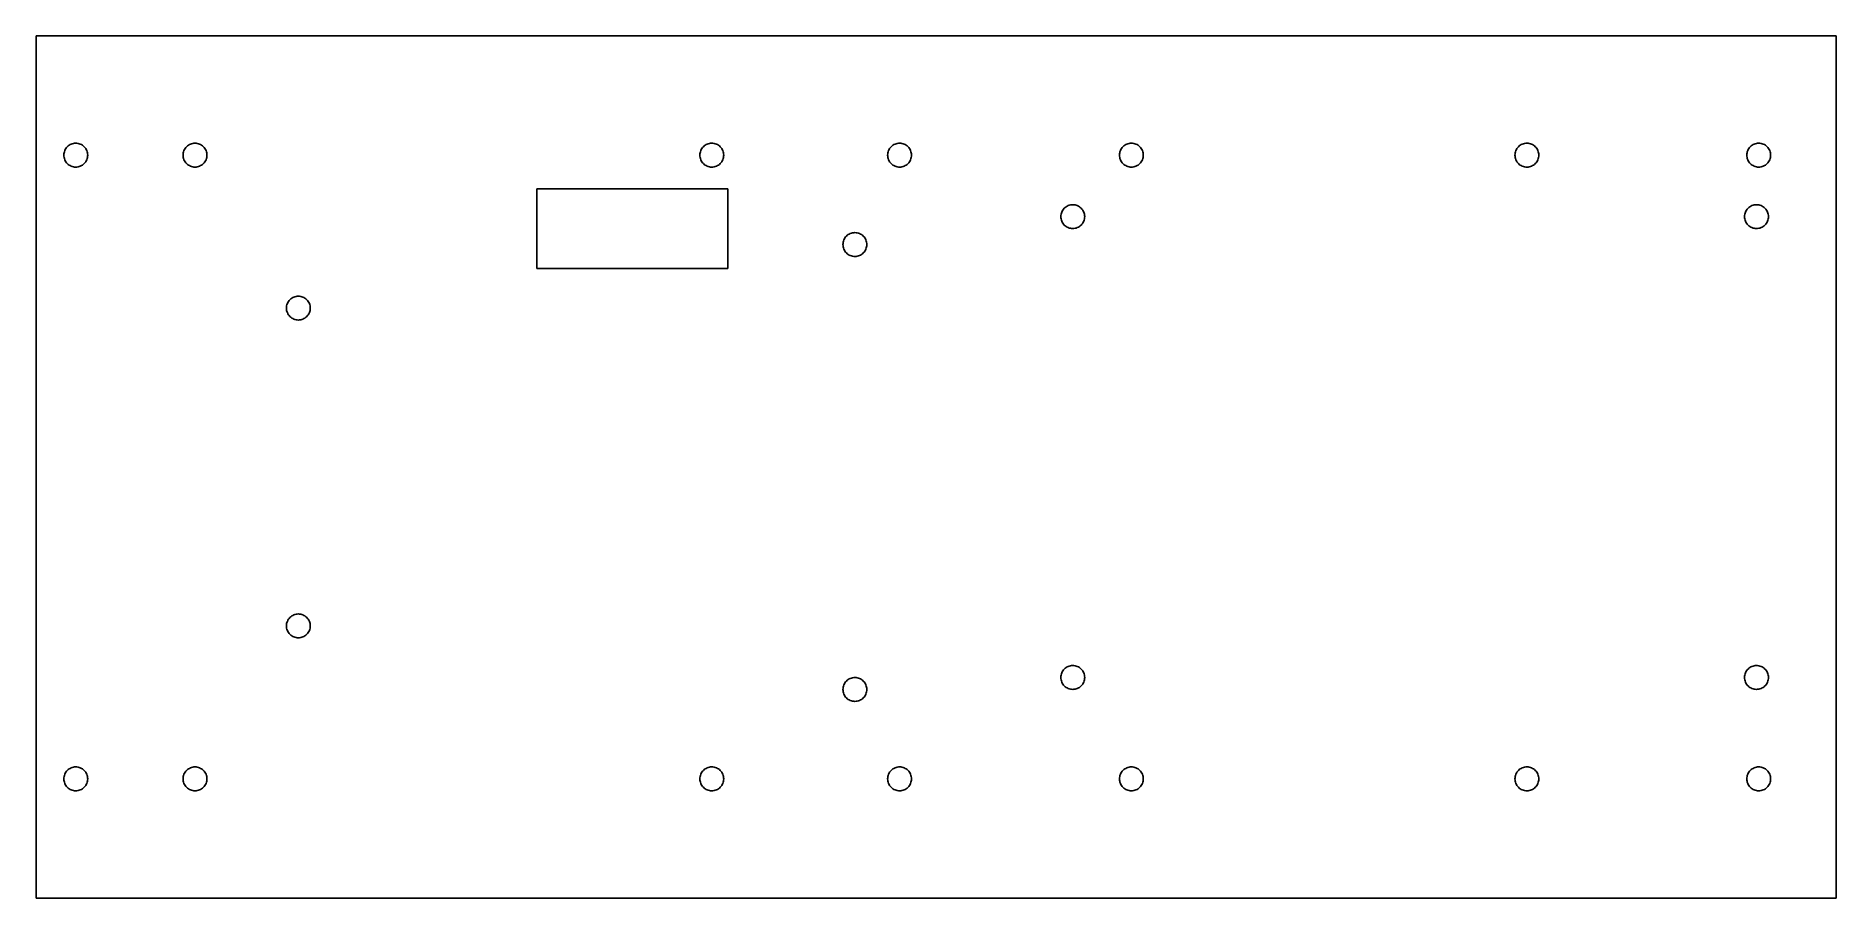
# Model space of a CAD drawing. Header units: metres. Extents: x -75 to 151, y -54 to 54.
import ezdxf

# ---------------------------------------------------------------- set-up
doc = ezdxf.new("R2010")
doc.units = ezdxf.units.M

msp = doc.modelspace()

# ---------------------------------------------------------------- linework, layer by layer
for p, q in [((151.406, 54.25), (-75, 54.25)), ((-75, 54.25), (-75, -54.25)), ((151.406, -54.25), (151.406, 54.25)), ((-71.5, 39.25), (-71.4928, 39.397)), ((-71.4928, 39.103), (-71.5, 39.25)), ((-71.4928, 39.397), (-71.4712, 39.5426)), ((-71.4712, 38.9574), (-71.4928, 39.103)), ((-71.4712, 39.5426), (-71.4354, 39.6854)), ((-71.4354, 38.8146), (-71.4712, 38.9574)), ((-71.4354, 39.6854), (-71.3858, 39.824)), ((-71.3858, 38.676), (-71.4354, 38.8146)), ((-71.3858, 39.824), (-71.3229, 39.9571)), ((-71.3229, 38.5429), (-71.3858, 38.676)), ((-71.3229, 39.9571), (-71.2472, 40.0833)), ((-71.2472, 38.4166), (-71.3229, 38.5429)), ((-71.2472, 40.0833), (-71.1595, 40.2016)), ((-71.1595, 40.2016), (-71.0607, 40.3107)), ((-71.0607, 40.3107), (-70.9516, 40.4095)), ((-70.9516, 40.4095), (-70.8333, 40.4972)), ((-70.8333, 40.4972), (-70.7071, 40.5729)), ((-70.7071, 40.5729), (-70.574, 40.6358)), ((-70.574, 40.6358), (-70.4354, 40.6854)), ((-70.4354, 40.6854), (-70.2926, 40.7212)), ((-70.2926, 40.7212), (-70.147, 40.7428)), ((-70.147, 40.7428), (-70, 40.75)), ((-70, 40.75), (-69.853, 40.7428)), ((-69.853, 40.7428), (-69.7074, 40.7212)), ((-69.7074, 40.7212), (-69.5646, 40.6854)), ((-69.5646, 40.6854), (-69.426, 40.6358)), ((-69.426, 40.6358), (-69.2929, 40.5729)), ((-69.2929, 40.5729), (-69.1666, 40.4972)), ((-69.1666, 40.4972), (-69.0484, 40.4095)), ((-69.0484, 40.4095), (-68.9393, 40.3107)), ((-68.9393, 40.3107), (-68.8405, 40.2016)), ((-68.8405, 40.2016), (-68.7528, 40.0833)), ((-68.7528, 40.0833), (-68.6771, 39.9571)), ((-68.6771, 38.5429), (-68.7528, 38.4166)), ((-68.6771, 39.9571), (-68.6142, 39.824)), ((-68.6142, 38.676), (-68.6771, 38.5429)), ((-68.6142, 39.824), (-68.5646, 39.6854)), ((-68.5646, 38.8146), (-68.6142, 38.676)), ((-68.5646, 39.6854), (-68.5288, 39.5426)), ((-68.5288, 38.9574), (-68.5646, 38.8146)), ((-68.5288, 39.5426), (-68.5072, 39.397)), ((-68.5072, 39.103), (-68.5288, 38.9574)), ((-68.5072, 39.397), (-68.5, 39.25)), ((-68.5, 39.25), (-68.5072, 39.103)), ((-56.5, 39.25), (-56.4928, 39.397)), ((-56.4928, 39.103), (-56.5, 39.25)), ((-56.4928, 39.397), (-56.4712, 39.5426)), ((-56.4712, 38.9574), (-56.4928, 39.103)), ((-56.4712, 39.5426), (-56.4354, 39.6854)), ((-56.4354, 38.8146), (-56.4712, 38.9574)), ((-56.4354, 39.6854), (-56.3858, 39.824)), ((-56.3858, 38.676), (-56.4354, 38.8146)), ((-56.3858, 39.824), (-56.3229, 39.9571)), ((-56.3229, 38.5429), (-56.3858, 38.676)), ((-56.3229, 39.9571), (-56.2472, 40.0833)), ((-56.2472, 38.4166), (-56.3229, 38.5429)), ((-56.2472, 40.0833), (-56.1595, 40.2016)), ((-56.1595, 40.2016), (-56.0607, 40.3107)), ((-56.0607, 40.3107), (-55.9516, 40.4095)), ((-55.9516, 40.4095), (-55.8333, 40.4972)), ((-55.8333, 40.4972), (-55.7071, 40.5729)), ((-55.7071, 40.5729), (-55.574, 40.6358)), ((-55.574, 40.6358), (-55.4354, 40.6854)), ((-55.4354, 40.6854), (-55.2926, 40.7212)), ((-55.2926, 40.7212), (-55.147, 40.7428)), ((-55.147, 40.7428), (-55, 40.75)), ((-55, 40.75), (-54.853, 40.7428)), ((-54.853, 40.7428), (-54.7074, 40.7212)), ((-54.7074, 40.7212), (-54.5646, 40.6854)), ((-54.5646, 40.6854), (-54.426, 40.6358)), ((-54.426, 40.6358), (-54.2929, 40.5729)), ((-54.2929, 40.5729), (-54.1666, 40.4972)), ((-54.1666, 40.4972), (-54.0484, 40.4095)), ((-54.0484, 40.4095), (-53.9393, 40.3107)), ((-53.9393, 40.3107), (-53.8405, 40.2016)), ((-53.8405, 40.2016), (-53.7528, 40.0833)), ((-53.7528, 40.0833), (-53.6771, 39.9571)), ((-53.6771, 38.5429), (-53.7528, 38.4166)), ((-53.6771, 39.9571), (-53.6142, 39.824)), ((-53.6142, 38.676), (-53.6771, 38.5429)), ((-53.6142, 39.824), (-53.5646, 39.6854)), ((-53.5646, 38.8146), (-53.6142, 38.676)), ((-53.5646, 39.6854), (-53.5288, 39.5426)), ((-53.5288, 38.9574), (-53.5646, 38.8146)), ((-53.5288, 39.5426), (-53.5072, 39.397)), ((-53.5072, 39.103), (-53.5288, 38.9574)), ((-53.5072, 39.397), (-53.5, 39.25)), ((-53.5, 39.25), (-53.5072, 39.103)), ((8.5, 39.25), (8.5072, 39.397)), ((8.5072, 39.103), (8.5, 39.25)), ((8.5072, 39.397), (8.5288, 39.5426)), ((8.5288, 38.9574), (8.5072, 39.103)), ((8.5288, 39.5426), (8.5646, 39.6854)), ((8.5646, 38.8146), (8.5288, 38.9574)), ((8.5646, 39.6854), (8.6142, 39.824)), ((8.6142, 38.676), (8.5646, 38.8146)), ((8.6142, 39.824), (8.6771, 39.9571)), ((8.6771, 38.5429), (8.6142, 38.676)), ((8.6771, 39.9571), (8.7528, 40.0833)), ((8.7528, 38.4166), (8.6771, 38.5429)), ((8.7528, 40.0833), (8.8405, 40.2016)), ((8.8405, 40.2016), (8.9393, 40.3107)), ((8.9393, 40.3107), (9.0484, 40.4095)), ((9.0484, 40.4095), (9.1666, 40.4972)), ((9.1666, 40.4972), (9.2929, 40.5729)), ((9.2929, 40.5729), (9.426, 40.6358)), ((9.426, 40.6358), (9.5646, 40.6854)), ((9.5646, 40.6854), (9.7073, 40.7212)), ((9.7073, 40.7212), (9.853, 40.7428)), ((9.853, 40.7428), (10, 40.75)), ((10, 40.75), (10.147, 40.7428)), ((10.147, 40.7428), (10.2926, 40.7212)), ((10.2926, 40.7212), (10.4354, 40.6854)), ((10.4354, 40.6854), (10.574, 40.6358)), ((10.574, 40.6358), (10.7071, 40.5729)), ((10.7071, 40.5729), (10.8333, 40.4972)), ((10.8333, 40.4972), (10.9516, 40.4095)), ((10.9516, 40.4095), (11.0607, 40.3107)), ((11.0607, 40.3107), (11.1595, 40.2016)), ((11.1595, 40.2016), (11.2472, 40.0833)), ((11.2472, 40.0833), (11.3229, 39.9571)), ((11.3229, 38.5429), (11.2472, 38.4166)), ((11.3229, 39.9571), (11.3858, 39.824)), ((11.3858, 38.676), (11.3229, 38.5429)), ((11.3858, 39.824), (11.4354, 39.6854)), ((11.4354, 38.8146), (11.3858, 38.676)), ((11.4354, 39.6854), (11.4712, 39.5426)), ((11.4712, 38.9574), (11.4354, 38.8146)), ((11.4712, 39.5426), (11.4928, 39.397)), ((11.4928, 39.103), (11.4712, 38.9574)), ((11.4928, 39.397), (11.5, 39.25)), ((11.5, 39.25), (11.4928, 39.103)), ((32.1211, 39.25), (32.1283, 39.397)), ((32.1283, 39.103), (32.1211, 39.25)), ((32.1283, 39.397), (32.1499, 39.5426)), ((32.1499, 38.9574), (32.1283, 39.103)), ((32.1499, 39.5426), (32.1857, 39.6854)), ((32.1857, 38.8146), (32.1499, 38.9574)), ((32.1857, 39.6854), (32.2353, 39.824)), ((32.2353, 38.676), (32.1857, 38.8146)), ((32.2353, 39.824), (32.2982, 39.9571)), ((32.2982, 38.5429), (32.2353, 38.676)), ((32.2982, 39.9571), (32.3739, 40.0833)), ((32.3739, 38.4166), (32.2982, 38.5429)), ((32.3739, 40.0833), (32.4616, 40.2016)), ((32.4616, 40.2016), (32.5605, 40.3107)), ((32.5605, 40.3107), (32.6695, 40.4095)), ((32.6695, 40.4095), (32.7878, 40.4972)), ((32.7878, 40.4972), (32.914, 40.5729)), ((32.914, 40.5729), (33.0471, 40.6358)), ((33.0471, 40.6358), (33.1857, 40.6854)), ((33.1857, 40.6854), (33.3285, 40.7212)), ((33.3285, 40.7212), (33.4741, 40.7428)), ((33.4741, 40.7428), (33.6211, 40.75)), ((33.6211, 40.75), (33.7681, 40.7428)), ((33.7681, 40.7428), (33.9138, 40.7212)), ((33.9138, 40.7212), (34.0565, 40.6854)), ((34.0565, 40.6854), (34.1951, 40.6358)), ((34.1951, 40.6358), (34.3282, 40.5729)), ((34.3282, 40.5729), (34.4545, 40.4972)), ((34.4545, 40.4972), (34.5727, 40.4095)), ((34.5727, 40.4095), (34.6818, 40.3107)), ((34.6818, 40.3107), (34.7806, 40.2016)), ((34.7806, 40.2016), (34.8683, 40.0833)), ((34.8683, 40.0833), (34.944, 39.9571)), ((34.944, 38.5429), (34.8683, 38.4166)), ((34.944, 39.9571), (35.0069, 39.824)), ((35.0069, 38.676), (34.944, 38.5429)), ((35.0069, 39.824), (35.0565, 39.6854)), ((35.0565, 38.8146), (35.0069, 38.676)), ((35.0565, 39.6854), (35.0923, 39.5426)), ((35.0923, 38.9574), (35.0565, 38.8146)), ((35.0923, 39.5426), (35.1139, 39.397)), ((35.1139, 39.103), (35.0923, 38.9574)), ((35.1139, 39.397), (35.1211, 39.25)), ((35.1211, 39.25), (35.1139, 39.103)), ((61.2811, 39.25), (61.2883, 39.397)), ((61.2883, 39.103), (61.2811, 39.25)), ((61.2883, 39.397), (61.3099, 39.5426)), ((61.3099, 38.9574), (61.2883, 39.103)), ((61.3099, 39.5426), (61.3457, 39.6854)), ((61.3457, 38.8146), (61.3099, 38.9574)), ((61.3457, 39.6854), (61.3953, 39.824)), ((61.3953, 38.676), (61.3457, 38.8146)), ((61.3953, 39.824), (61.4582, 39.9571)), ((61.4582, 38.5429), (61.3953, 38.676)), ((61.4582, 39.9571), (61.5339, 40.0833)), ((61.5339, 38.4166), (61.4582, 38.5429)), ((61.5339, 40.0833), (61.6216, 40.2016)), ((61.6216, 40.2016), (61.7205, 40.3107)), ((61.7205, 40.3107), (61.8295, 40.4095)), ((61.8295, 40.4095), (61.9478, 40.4972)), ((61.9478, 40.4972), (62.074, 40.5729)), ((62.074, 40.5729), (62.2071, 40.6358)), ((62.2071, 40.6358), (62.3457, 40.6854)), ((62.3457, 40.6854), (62.4885, 40.7212)), ((62.4885, 40.7212), (62.6341, 40.7428)), ((62.6341, 40.7428), (62.7811, 40.75)), ((62.7811, 40.75), (62.9281, 40.7428)), ((62.9281, 40.7428), (63.0737, 40.7212)), ((63.0737, 40.7212), (63.2165, 40.6854)), ((63.2165, 40.6854), (63.3551, 40.6358)), ((63.3551, 40.6358), (63.4882, 40.5729)), ((63.4882, 40.5729), (63.6145, 40.4972)), ((63.6145, 40.4972), (63.7327, 40.4095)), ((63.7327, 40.4095), (63.8418, 40.3107)), ((63.8418, 40.3107), (63.9406, 40.2016)), ((63.9406, 40.2016), (64.0283, 40.0833)), ((64.0283, 40.0833), (64.104, 39.9571)), ((64.104, 38.5429), (64.0283, 38.4166)), ((64.104, 39.9571), (64.1669, 39.824)), ((64.1669, 38.676), (64.104, 38.5429)), ((64.1669, 39.824), (64.2165, 39.6854)), ((64.2165, 38.8146), (64.1669, 38.676)), ((64.2165, 39.6854), (64.2523, 39.5426)), ((64.2523, 38.9574), (64.2165, 38.8146)), ((64.2523, 39.5426), (64.2739, 39.397)), ((64.2739, 39.103), (64.2523, 38.9574)), ((64.2739, 39.397), (64.2811, 39.25)), ((64.2811, 39.25), (64.2739, 39.103)), ((111.026, 39.25), (111.033, 39.397)), ((111.033, 39.103), (111.026, 39.25)), ((111.033, 39.397), (111.054, 39.5426)), ((111.054, 38.9574), (111.033, 39.103)), ((111.054, 39.5426), (111.09, 39.6854)), ((111.09, 38.8146), (111.054, 38.9574)), ((111.09, 39.6854), (111.14, 39.824)), ((111.14, 38.676), (111.09, 38.8146)), ((111.14, 39.824), (111.203, 39.9571)), ((111.203, 38.5429), (111.14, 38.676)), ((111.203, 39.9571), (111.278, 40.0833)), ((111.278, 38.4166), (111.203, 38.5429)), ((111.278, 40.0833), (111.366, 40.2016)), ((111.366, 40.2016), (111.465, 40.3107)), ((111.465, 40.3107), (111.574, 40.4095)), ((111.574, 40.4095), (111.692, 40.4972)), ((111.692, 40.4972), (111.818, 40.5729)), ((111.818, 40.5729), (111.952, 40.6358)), ((111.952, 40.6358), (112.09, 40.6854)), ((112.09, 40.6854), (112.233, 40.7212)), ((112.233, 40.7212), (112.379, 40.7428)), ((112.379, 40.7428), (112.526, 40.75)), ((112.526, 40.75), (112.673, 40.7428)), ((112.673, 40.7428), (112.818, 40.7212)), ((112.818, 40.7212), (112.961, 40.6854)), ((112.961, 40.6854), (113.1, 40.6358)), ((113.1, 40.6358), (113.233, 40.5729)), ((113.233, 40.5729), (113.359, 40.4972)), ((113.359, 40.4972), (113.477, 40.4095)), ((113.477, 40.4095), (113.586, 40.3107)), ((113.586, 40.3107), (113.685, 40.2016)), ((113.685, 40.2016), (113.773, 40.0833)), ((113.773, 40.0833), (113.848, 39.9571)), ((113.848, 38.5429), (113.773, 38.4166)), ((113.848, 39.9571), (113.911, 39.824)), ((113.911, 38.676), (113.848, 38.5429)), ((113.911, 39.824), (113.961, 39.6854)), ((113.961, 38.8146), (113.911, 38.676)), ((113.961, 39.6854), (113.997, 39.5426)), ((113.997, 38.9574), (113.961, 38.8146)), ((113.997, 39.5426), (114.018, 39.397)), ((114.018, 39.103), (113.997, 38.9574)), ((114.018, 39.397), (114.026, 39.25)), ((114.026, 39.25), (114.018, 39.103)), ((140.186, 39.25), (140.193, 39.397)), ((140.193, 39.103), (140.186, 39.25)), ((140.193, 39.397), (140.214, 39.5426)), ((140.214, 38.9574), (140.193, 39.103)), ((140.214, 39.5426), (140.25, 39.6854)), ((140.25, 38.8146), (140.214, 38.9574)), ((140.25, 39.6854), (140.3, 39.824)), ((140.3, 38.676), (140.25, 38.8146)), ((140.3, 39.824), (140.363, 39.9571)), ((140.363, 38.5429), (140.3, 38.676)), ((140.363, 39.9571), (140.438, 40.0833)), ((140.438, 38.4166), (140.363, 38.5429)), ((140.438, 40.0833), (140.526, 40.2016)), ((140.526, 40.2016), (140.625, 40.3107)), ((140.625, 40.3107), (140.734, 40.4095)), ((140.734, 40.4095), (140.852, 40.4972)), ((140.852, 40.4972), (140.978, 40.5729)), ((140.978, 40.5729), (141.112, 40.6358)), ((141.112, 40.6358), (141.25, 40.6854)), ((141.25, 40.6854), (141.393, 40.7212)), ((141.393, 40.7212), (141.539, 40.7428)), ((141.539, 40.7428), (141.686, 40.75)), ((141.686, 40.75), (141.833, 40.7428)), ((141.833, 40.7428), (141.978, 40.7212)), ((141.978, 40.7212), (142.121, 40.6854)), ((142.121, 40.6854), (142.26, 40.6358)), ((142.26, 40.6358), (142.393, 40.5729)), ((142.393, 40.5729), (142.519, 40.4972)), ((142.519, 40.4972), (142.637, 40.4095)), ((142.637, 40.4095), (142.746, 40.3107)), ((142.746, 40.3107), (142.845, 40.2016)), ((142.845, 40.2016), (142.933, 40.0833)), ((142.933, 40.0833), (143.008, 39.9571)), ((143.008, 38.5429), (142.933, 38.4166)), ((143.008, 39.9571), (143.071, 39.824)), ((143.071, 38.676), (143.008, 38.5429)), ((143.071, 39.824), (143.121, 39.6854)), ((143.121, 38.8146), (143.071, 38.676)), ((143.121, 39.6854), (143.157, 39.5426)), ((143.157, 38.9574), (143.121, 38.8146)), ((143.157, 39.5426), (143.178, 39.397)), ((143.178, 39.103), (143.157, 38.9574)), ((143.178, 39.397), (143.186, 39.25)), ((143.186, 39.25), (143.178, 39.103)), ((-71.1595, 38.2984), (-71.2472, 38.4166)), ((-71.0607, 38.1893), (-71.1595, 38.2984)), ((-70.9516, 38.0905), (-71.0607, 38.1893)), ((-70.8333, 38.0028), (-70.9516, 38.0905)), ((-70.7071, 37.9271), (-70.8333, 38.0028)), ((-70.574, 37.8642), (-70.7071, 37.9271)), ((-70.4354, 37.8146), (-70.574, 37.8642)), ((-70.2926, 37.7788), (-70.4354, 37.8146)), ((-70.147, 37.7572), (-70.2926, 37.7788)), ((-70, 37.75), (-70.147, 37.7572)), ((-69.853, 37.7572), (-70, 37.75)), ((-69.7074, 37.7788), (-69.853, 37.7572)), ((-69.5646, 37.8146), (-69.7074, 37.7788)), ((-69.426, 37.8642), (-69.5646, 37.8146)), ((-69.2929, 37.9271), (-69.426, 37.8642)), ((-69.1666, 38.0028), (-69.2929, 37.9271)), ((-69.0484, 38.0905), (-69.1666, 38.0028)), ((-68.9393, 38.1893), (-69.0484, 38.0905)), ((-68.8405, 38.2984), (-68.9393, 38.1893)), ((-68.7528, 38.4166), (-68.8405, 38.2984)), ((-56.1595, 38.2984), (-56.2472, 38.4166)), ((-56.0607, 38.1893), (-56.1595, 38.2984)), ((-55.9516, 38.0905), (-56.0607, 38.1893)), ((-55.8333, 38.0028), (-55.9516, 38.0905)), ((-55.7071, 37.9271), (-55.8333, 38.0028)), ((-55.574, 37.8642), (-55.7071, 37.9271)), ((-55.4354, 37.8146), (-55.574, 37.8642)), ((-55.2926, 37.7788), (-55.4354, 37.8146)), ((-55.147, 37.7572), (-55.2926, 37.7788)), ((-55, 37.75), (-55.147, 37.7572)), ((-54.853, 37.7572), (-55, 37.75)), ((-54.7074, 37.7788), (-54.853, 37.7572)), ((-54.5646, 37.8146), (-54.7074, 37.7788)), ((-54.426, 37.8642), (-54.5646, 37.8146)), ((-54.2929, 37.9271), (-54.426, 37.8642)), ((-54.1666, 38.0028), (-54.2929, 37.9271)), ((-54.0484, 38.0905), (-54.1666, 38.0028)), ((-53.9393, 38.1893), (-54.0484, 38.0905)), ((-53.8405, 38.2984), (-53.9393, 38.1893)), ((-53.7528, 38.4166), (-53.8405, 38.2984)), ((8.8405, 38.2984), (8.7528, 38.4166)), ((8.9393, 38.1893), (8.8405, 38.2984)), ((9.0484, 38.0905), (8.9393, 38.1893)), ((9.1666, 38.0028), (9.0484, 38.0905)), ((9.2929, 37.9271), (9.1666, 38.0028)), ((9.426, 37.8642), (9.2929, 37.9271)), ((9.5646, 37.8146), (9.426, 37.8642)), ((9.7073, 37.7788), (9.5646, 37.8146)), ((9.853, 37.7572), (9.7073, 37.7788)), ((10, 37.75), (9.853, 37.7572)), ((10.147, 37.7572), (10, 37.75)), ((10.2926, 37.7788), (10.147, 37.7572)), ((10.4354, 37.8146), (10.2926, 37.7788)), ((10.574, 37.8642), (10.4354, 37.8146)), ((10.7071, 37.9271), (10.574, 37.8642)), ((10.8333, 38.0028), (10.7071, 37.9271)), ((10.9516, 38.0905), (10.8333, 38.0028)), ((11.0607, 38.1893), (10.9516, 38.0905)), ((11.1595, 38.2984), (11.0607, 38.1893)), ((11.2472, 38.4166), (11.1595, 38.2984)), ((32.4616, 38.2984), (32.3739, 38.4166)), ((32.5605, 38.1893), (32.4616, 38.2984)), ((32.6695, 38.0905), (32.5605, 38.1893)), ((32.7878, 38.0028), (32.6695, 38.0905)), ((32.914, 37.9271), (32.7878, 38.0028)), ((33.0471, 37.8642), (32.914, 37.9271)), ((33.1857, 37.8146), (33.0471, 37.8642)), ((33.3285, 37.7788), (33.1857, 37.8146)), ((33.4741, 37.7572), (33.3285, 37.7788)), ((33.6211, 37.75), (33.4741, 37.7572)), ((33.7681, 37.7572), (33.6211, 37.75)), ((33.9138, 37.7788), (33.7681, 37.7572)), ((34.0565, 37.8146), (33.9138, 37.7788)), ((34.1951, 37.8642), (34.0565, 37.8146)), ((34.3282, 37.9271), (34.1951, 37.8642)), ((34.4545, 38.0028), (34.3282, 37.9271)), ((34.5727, 38.0905), (34.4545, 38.0028)), ((34.6818, 38.1893), (34.5727, 38.0905)), ((34.7806, 38.2984), (34.6818, 38.1893)), ((34.8683, 38.4166), (34.7806, 38.2984)), ((61.6216, 38.2984), (61.5339, 38.4166)), ((61.7205, 38.1893), (61.6216, 38.2984)), ((61.8295, 38.0905), (61.7205, 38.1893)), ((61.9478, 38.0028), (61.8295, 38.0905)), ((62.074, 37.9271), (61.9478, 38.0028)), ((62.2071, 37.8642), (62.074, 37.9271)), ((62.3457, 37.8146), (62.2071, 37.8642)), ((62.4885, 37.7788), (62.3457, 37.8146)), ((62.6341, 37.7572), (62.4885, 37.7788)), ((62.7811, 37.75), (62.6341, 37.7572)), ((62.9281, 37.7572), (62.7811, 37.75)), ((63.0737, 37.7788), (62.9281, 37.7572)), ((63.2165, 37.8146), (63.0737, 37.7788)), ((63.3551, 37.8642), (63.2165, 37.8146)), ((63.4882, 37.9271), (63.3551, 37.8642)), ((63.6145, 38.0028), (63.4882, 37.9271)), ((63.7327, 38.0905), (63.6145, 38.0028)), ((63.8418, 38.1893), (63.7327, 38.0905)), ((63.9406, 38.2984), (63.8418, 38.1893)), ((64.0283, 38.4166), (63.9406, 38.2984)), ((111.366, 38.2984), (111.278, 38.4166)), ((111.465, 38.1893), (111.366, 38.2984)), ((111.574, 38.0905), (111.465, 38.1893)), ((111.692, 38.0028), (111.574, 38.0905)), ((111.818, 37.9271), (111.692, 38.0028)), ((111.952, 37.8642), (111.818, 37.9271)), ((112.09, 37.8146), (111.952, 37.8642)), ((112.233, 37.7788), (112.09, 37.8146)), ((112.379, 37.7572), (112.233, 37.7788)), ((112.526, 37.75), (112.379, 37.7572)), ((112.673, 37.7572), (112.526, 37.75)), ((112.818, 37.7788), (112.673, 37.7572)), ((112.961, 37.8146), (112.818, 37.7788)), ((113.1, 37.8642), (112.961, 37.8146)), ((113.233, 37.9271), (113.1, 37.8642)), ((113.359, 38.0028), (113.233, 37.9271)), ((113.477, 38.0905), (113.359, 38.0028)), ((113.586, 38.1893), (113.477, 38.0905)), ((113.685, 38.2984), (113.586, 38.1893)), ((113.773, 38.4166), (113.685, 38.2984)), ((140.526, 38.2984), (140.438, 38.4166)), ((140.625, 38.1893), (140.526, 38.2984)), ((140.734, 38.0905), (140.625, 38.1893)), ((140.852, 38.0028), (140.734, 38.0905)), ((140.978, 37.9271), (140.852, 38.0028)), ((141.112, 37.8642), (140.978, 37.9271)), ((141.25, 37.8146), (141.112, 37.8642)), ((141.393, 37.7788), (141.25, 37.8146)), ((141.539, 37.7572), (141.393, 37.7788)), ((141.686, 37.75), (141.539, 37.7572)), ((141.833, 37.7572), (141.686, 37.75)), ((141.978, 37.7788), (141.833, 37.7572)), ((142.121, 37.8146), (141.978, 37.7788)), ((142.26, 37.8642), (142.121, 37.8146)), ((142.393, 37.9271), (142.26, 37.8642)), ((142.519, 38.0028), (142.393, 37.9271)), ((142.637, 38.0905), (142.519, 38.0028)), ((142.746, 38.1893), (142.637, 38.0905)), ((142.845, 38.2984), (142.746, 38.1893)), ((142.933, 38.4166), (142.845, 38.2984)), ((-12, 25), (-12, 35)), ((-12, 35), (12, 35)), ((12, 35), (12, 25)), ((53.9128, 31.658), (53.9344, 31.8036)), ((53.9344, 31.8036), (53.9701, 31.9464)), ((53.9701, 31.9464), (54.0197, 32.085)), ((54.0197, 32.085), (54.0827, 32.2181)), ((54.0827, 32.2181), (54.1584, 32.3443)), ((54.1584, 32.3443), (54.246, 32.4626)), ((54.246, 32.4626), (54.3449, 32.5716)), ((54.3449, 32.5716), (54.454, 32.6705)), ((54.454, 32.6705), (54.5722, 32.7582)), ((54.5722, 32.7582), (54.6985, 32.8339)), ((54.6985, 32.8339), (54.8315, 32.8968)), ((54.8315, 32.8968), (54.9701, 32.9464)), ((54.9701, 32.9464), (55.1129, 32.9822)), ((55.1129, 32.9822), (55.2585, 33.0038)), ((55.2585, 33.0038), (55.4055, 33.011)), ((55.4055, 33.011), (55.5526, 33.0038)), ((55.5526, 33.0038), (55.6982, 32.9822)), ((55.6982, 32.9822), (55.841, 32.9464)), ((55.841, 32.9464), (55.9796, 32.8968)), ((55.9796, 32.8968), (56.1127, 32.8339)), ((56.1127, 32.8339), (56.2389, 32.7582)), ((56.2389, 32.7582), (56.3571, 32.6705)), ((56.3571, 32.6705), (56.4662, 32.5716)), ((56.4662, 32.5716), (56.5651, 32.4626)), ((56.5651, 32.4626), (56.6528, 32.3443)), ((56.6528, 32.3443), (56.7284, 32.2181)), ((56.7284, 32.2181), (56.7914, 32.085)), ((56.7914, 32.085), (56.841, 31.9464)), ((56.841, 31.9464), (56.8767, 31.8036)), ((56.8767, 31.8036), (56.8983, 31.658)), ((139.913, 31.658), (139.934, 31.8036)), ((139.934, 31.8036), (139.97, 31.9464)), ((139.97, 31.9464), (140.02, 32.085)), ((140.02, 32.085), (140.083, 32.2181)), ((140.083, 32.2181), (140.158, 32.3443)), ((140.158, 32.3443), (140.246, 32.4626)), ((140.246, 32.4626), (140.345, 32.5716)), ((140.345, 32.5716), (140.454, 32.6705)), ((140.454, 32.6705), (140.572, 32.7582)), ((140.572, 32.7582), (140.698, 32.8339)), ((140.698, 32.8339), (140.832, 32.8968)), ((140.832, 32.8968), (140.97, 32.9464)), ((140.97, 32.9464), (141.113, 32.9822)), ((141.113, 32.9822), (141.259, 33.0038)), ((141.259, 33.0038), (141.406, 33.011)), ((141.406, 33.011), (141.553, 33.0038)), ((141.553, 33.0038), (141.698, 32.9822)), ((141.698, 32.9822), (141.841, 32.9464)), ((141.841, 32.9464), (141.98, 32.8968)), ((141.98, 32.8968), (142.113, 32.8339)), ((142.113, 32.8339), (142.239, 32.7582)), ((142.239, 32.7582), (142.357, 32.6705)), ((142.357, 32.6705), (142.466, 32.5716)), ((142.466, 32.5716), (142.565, 32.4626)), ((142.565, 32.4626), (142.653, 32.3443)), ((142.653, 32.3443), (142.728, 32.2181)), ((142.728, 32.2181), (142.791, 32.085)), ((142.791, 32.085), (142.841, 31.9464)), ((142.841, 31.9464), (142.877, 31.8036)), ((142.877, 31.8036), (142.898, 31.658)), ((27.426, 29.3858), (27.5646, 29.4354)), ((27.5646, 29.4354), (27.7074, 29.4712)), ((27.7074, 29.4712), (27.853, 29.4928)), ((27.853, 29.4928), (28, 29.5)), ((28, 29.5), (28.147, 29.4928)), ((28.147, 29.4928), (28.2926, 29.4712)), ((28.2926, 29.4712), (28.4354, 29.4354)), ((28.4354, 29.4354), (28.574, 29.3858)), ((53.9055, 31.511), (53.9128, 31.658)), ((53.9128, 31.364), (53.9055, 31.511)), ((53.9344, 31.2183), (53.9128, 31.364)), ((53.9701, 31.0755), (53.9344, 31.2183)), ((54.0197, 30.937), (53.9701, 31.0755)), ((54.0827, 30.8039), (54.0197, 30.937)), ((54.1584, 30.6776), (54.0827, 30.8039)), ((54.246, 30.5594), (54.1584, 30.6776)), ((54.3449, 30.4503), (54.246, 30.5594)), ((54.454, 30.3515), (54.3449, 30.4503)), ((54.5722, 30.2638), (54.454, 30.3515)), ((54.6985, 30.1881), (54.5722, 30.2638)), ((54.8315, 30.1252), (54.6985, 30.1881)), ((54.9701, 30.0756), (54.8315, 30.1252)), ((55.1129, 30.0398), (54.9701, 30.0756)), ((55.2585, 30.0182), (55.1129, 30.0398)), ((55.4055, 30.011), (55.2585, 30.0182)), ((55.5526, 30.0182), (55.4055, 30.011)), ((55.6982, 30.0398), (55.5526, 30.0182)), ((55.841, 30.0756), (55.6982, 30.0398)), ((55.9796, 30.1252), (55.841, 30.0756)), ((56.1127, 30.1881), (55.9796, 30.1252)), ((56.2389, 30.2638), (56.1127, 30.1881)), ((56.3571, 30.3515), (56.2389, 30.2638)), ((56.4662, 30.4503), (56.3571, 30.3515)), ((56.5651, 30.5594), (56.4662, 30.4503)), ((56.6528, 30.6776), (56.5651, 30.5594)), ((56.7284, 30.8039), (56.6528, 30.6776)), ((56.7914, 30.937), (56.7284, 30.8039)), ((56.841, 31.0755), (56.7914, 30.937)), ((56.8767, 31.2183), (56.841, 31.0755)), ((56.8983, 31.364), (56.8767, 31.2183)), ((56.8983, 31.658), (56.9055, 31.511)), ((56.9055, 31.511), (56.8983, 31.364)), ((139.906, 31.511), (139.913, 31.658)), ((139.913, 31.364), (139.906, 31.511)), ((139.934, 31.2183), (139.913, 31.364)), ((139.97, 31.0755), (139.934, 31.2183)), ((140.02, 30.937), (139.97, 31.0755)), ((140.083, 30.8039), (140.02, 30.937)), ((140.158, 30.6776), (140.083, 30.8039)), ((140.246, 30.5594), (140.158, 30.6776)), ((140.345, 30.4503), (140.246, 30.5594)), ((140.454, 30.3515), (140.345, 30.4503)), ((140.572, 30.2638), (140.454, 30.3515)), ((140.698, 30.1881), (140.572, 30.2638)), ((140.832, 30.1252), (140.698, 30.1881)), ((140.97, 30.0756), (140.832, 30.1252)), ((141.113, 30.0398), (140.97, 30.0756)), ((141.259, 30.0182), (141.113, 30.0398)), ((141.406, 30.011), (141.259, 30.0182)), ((141.553, 30.0182), (141.406, 30.011)), ((141.698, 30.0398), (141.553, 30.0182)), ((141.841, 30.0756), (141.698, 30.0398)), ((141.98, 30.1252), (141.841, 30.0756)), ((142.113, 30.1881), (141.98, 30.1252)), ((142.239, 30.2638), (142.113, 30.1881)), ((142.357, 30.3515), (142.239, 30.2638)), ((142.466, 30.4503), (142.357, 30.3515)), ((142.565, 30.5594), (142.466, 30.4503)), ((142.653, 30.6776), (142.565, 30.5594)), ((142.728, 30.8039), (142.653, 30.6776)), ((142.791, 30.937), (142.728, 30.8039)), ((142.841, 31.0755), (142.791, 30.937)), ((142.877, 31.2183), (142.841, 31.0755)), ((142.898, 31.364), (142.877, 31.2183)), ((142.898, 31.658), (142.906, 31.511)), ((142.906, 31.511), (142.898, 31.364)), ((26.5, 28), (26.5072, 28.147)), ((26.5072, 27.853), (26.5, 28)), ((26.5072, 28.147), (26.5288, 28.2926)), ((26.5288, 27.7074), (26.5072, 27.853)), ((26.5288, 28.2926), (26.5646, 28.4354)), ((26.5646, 27.5646), (26.5288, 27.7074)), ((26.5646, 28.4354), (26.6142, 28.574)), ((26.6142, 27.426), (26.5646, 27.5646)), ((26.6142, 28.574), (26.6771, 28.7071)), ((26.6771, 27.2929), (26.6142, 27.426)), ((26.6771, 28.7071), (26.7528, 28.8333)), ((26.7528, 27.1666), (26.6771, 27.2929)), ((26.7528, 28.8333), (26.8405, 28.9516)), ((26.8405, 28.9516), (26.9393, 29.0607)), ((26.9393, 29.0607), (27.0484, 29.1595)), ((27.0484, 29.1595), (27.1666, 29.2472)), ((27.1666, 29.2472), (27.2929, 29.3229)), ((27.2929, 29.3229), (27.426, 29.3858)), ((28.574, 29.3858), (28.7071, 29.3229)), ((28.7071, 29.3229), (28.8333, 29.2472)), ((28.8333, 29.2472), (28.9516, 29.1595)), ((28.9516, 29.1595), (29.0607, 29.0607)), ((29.0607, 29.0607), (29.1595, 28.9516)), ((29.1595, 28.9516), (29.2472, 28.8333)), ((29.2472, 28.8333), (29.3229, 28.7071)), ((29.3229, 27.2929), (29.2472, 27.1666)), ((29.3229, 28.7071), (29.3858, 28.574)), ((29.3858, 27.426), (29.3229, 27.2929)), ((29.3858, 28.574), (29.4354, 28.4354)), ((29.4354, 27.5646), (29.3858, 27.426)), ((29.4354, 28.4354), (29.4712, 28.2926)), ((29.4712, 27.7074), (29.4354, 27.5646)), ((29.4712, 28.2926), (29.4928, 28.147)), ((29.4928, 27.853), (29.4712, 27.7074)), ((29.4928, 28.147), (29.5, 28)), ((29.5, 28), (29.4928, 27.853)), ((12, 25), (-12, 25)), ((26.8405, 27.0484), (26.7528, 27.1666)), ((26.9393, 26.9393), (26.8405, 27.0484)), ((27.0484, 26.8405), (26.9393, 26.9393)), ((27.1666, 26.7528), (27.0484, 26.8405)), ((27.2929, 26.6771), (27.1666, 26.7528)), ((27.426, 26.6142), (27.2929, 26.6771)), ((27.5646, 26.5646), (27.426, 26.6142)), ((27.7074, 26.5288), (27.5646, 26.5646)), ((27.853, 26.5072), (27.7074, 26.5288)), ((28, 26.5), (27.853, 26.5072)), ((28.147, 26.5072), (28, 26.5)), ((28.2926, 26.5288), (28.147, 26.5072)), ((28.4354, 26.5646), (28.2926, 26.5288)), ((28.574, 26.6142), (28.4354, 26.5646)), ((28.7071, 26.6771), (28.574, 26.6142)), ((28.8333, 26.7528), (28.7071, 26.6771)), ((28.9516, 26.8405), (28.8333, 26.7528)), ((29.0607, 26.9393), (28.9516, 26.8405)), ((29.1595, 27.0484), (29.0607, 26.9393)), ((29.2472, 27.1666), (29.1595, 27.0484)), ((-43.4712, 20.2926), (-43.4354, 20.4354)), ((-43.4354, 20.4354), (-43.3858, 20.574)), ((-43.3858, 20.574), (-43.3229, 20.7071)), ((-43.3229, 20.7071), (-43.2472, 20.8333)), ((-43.2472, 20.8333), (-43.1595, 20.9516)), ((-43.1595, 20.9516), (-43.0607, 21.0607)), ((-43.0607, 21.0607), (-42.9516, 21.1595)), ((-42.9516, 21.1595), (-42.8333, 21.2472)), ((-42.8333, 21.2472), (-42.7071, 21.3229)), ((-42.7071, 21.3229), (-42.574, 21.3858)), ((-42.574, 21.3858), (-42.4354, 21.4354)), ((-42.4354, 21.4354), (-42.2926, 21.4712)), ((-42.2926, 21.4712), (-42.147, 21.4928)), ((-42.147, 21.4928), (-42, 21.5)), ((-42, 21.5), (-41.853, 21.4928)), ((-41.853, 21.4928), (-41.7074, 21.4712)), ((-41.7074, 21.4712), (-41.5646, 21.4354)), ((-41.5646, 21.4354), (-41.426, 21.3858)), ((-41.426, 21.3858), (-41.2929, 21.3229)), ((-41.2929, 21.3229), (-41.1666, 21.2472)), ((-41.1666, 21.2472), (-41.0484, 21.1595)), ((-41.0484, 21.1595), (-40.9393, 21.0607)), ((-40.9393, 21.0607), (-40.8405, 20.9516)), ((-40.8405, 20.9516), (-40.7528, 20.8333)), ((-40.7528, 20.8333), (-40.6771, 20.7071)), ((-40.6771, 20.7071), (-40.6142, 20.574)), ((-40.6142, 20.574), (-40.5646, 20.4354)), ((-40.5646, 20.4354), (-40.5288, 20.2926)), ((-43.5, 20), (-43.4928, 20.147)), ((-43.4928, 19.853), (-43.5, 20)), ((-43.4928, 20.147), (-43.4712, 20.2926)), ((-43.4712, 19.7074), (-43.4928, 19.853)), ((-43.4354, 19.5646), (-43.4712, 19.7074)), ((-43.3858, 19.426), (-43.4354, 19.5646)), ((-43.3229, 19.2929), (-43.3858, 19.426)), ((-43.2472, 19.1666), (-43.3229, 19.2929)), ((-43.1595, 19.0484), (-43.2472, 19.1666)), ((-43.0607, 18.9393), (-43.1595, 19.0484)), ((-42.9516, 18.8405), (-43.0607, 18.9393)), ((-42.8333, 18.7528), (-42.9516, 18.8405)), ((-42.7071, 18.6771), (-42.8333, 18.7528)), ((-42.574, 18.6142), (-42.7071, 18.6771)), ((-42.4354, 18.5646), (-42.574, 18.6142)), ((-42.2926, 18.5288), (-42.4354, 18.5646)), ((-42.147, 18.5072), (-42.2926, 18.5288)), ((-42, 18.5), (-42.147, 18.5072)), ((-41.853, 18.5072), (-42, 18.5)), ((-41.7074, 18.5288), (-41.853, 18.5072)), ((-41.5646, 18.5646), (-41.7074, 18.5288)), ((-41.426, 18.6142), (-41.5646, 18.5646)), ((-41.2929, 18.6771), (-41.426, 18.6142)), ((-41.1666, 18.7528), (-41.2929, 18.6771)), ((-41.0484, 18.8405), (-41.1666, 18.7528)), ((-40.9393, 18.9393), (-41.0484, 18.8405)), ((-40.8405, 19.0484), (-40.9393, 18.9393)), ((-40.7528, 19.1666), (-40.8405, 19.0484)), ((-40.6771, 19.2929), (-40.7528, 19.1666)), ((-40.6142, 19.426), (-40.6771, 19.2929)), ((-40.5646, 19.5646), (-40.6142, 19.426)), ((-40.5288, 19.7074), (-40.5646, 19.5646)), ((-40.5288, 20.2926), (-40.5072, 20.147)), ((-40.5072, 19.853), (-40.5288, 19.7074)), ((-40.5072, 20.147), (-40.5, 20)), ((-40.5, 20), (-40.5072, 19.853)), ((-43.5, -20), (-43.4928, -19.853)), ((-43.4928, -20.147), (-43.5, -20)), ((-43.4928, -19.853), (-43.4712, -19.7074)), ((-43.4712, -20.2926), (-43.4928, -20.147)), ((-43.4712, -19.7074), (-43.4354, -19.5646)), ((-43.4354, -20.4354), (-43.4712, -20.2926)), ((-43.4354, -19.5646), (-43.3858, -19.426)), ((-43.3858, -19.426), (-43.3229, -19.2929)), ((-43.3229, -19.2929), (-43.2472, -19.1666)), ((-43.2472, -19.1666), (-43.1595, -19.0484)), ((-43.1595, -19.0484), (-43.0607, -18.9393)), ((-43.0607, -18.9393), (-42.9516, -18.8405)), ((-42.9516, -18.8405), (-42.8333, -18.7528)), ((-42.8333, -18.7528), (-42.7071, -18.6771)), ((-42.7071, -18.6771), (-42.574, -18.6142)), ((-42.574, -18.6142), (-42.4354, -18.5646)), ((-42.4354, -18.5646), (-42.2926, -18.5288)), ((-42.2926, -18.5288), (-42.147, -18.5072)), ((-42.147, -18.5072), (-42, -18.5)), ((-42, -18.5), (-41.853, -18.5072)), ((-41.853, -18.5072), (-41.7074, -18.5288)), ((-41.7074, -18.5288), (-41.5646, -18.5646)), ((-41.5646, -18.5646), (-41.426, -18.6142)), ((-41.426, -18.6142), (-41.2929, -18.6771)), ((-41.2929, -18.6771), (-41.1666, -18.7528)), ((-41.1666, -18.7528), (-41.0484, -18.8405)), ((-41.0484, -18.8405), (-40.9393, -18.9393)), ((-40.9393, -18.9393), (-40.8405, -19.0484)), ((-40.8405, -19.0484), (-40.7528, -19.1666)), ((-40.7528, -19.1666), (-40.6771, -19.2929)), ((-40.6771, -19.2929), (-40.6142, -19.426)), ((-40.6142, -19.426), (-40.5646, -19.5646)), ((-40.5646, -19.5646), (-40.5288, -19.7074)), ((-40.5288, -20.2926), (-40.5646, -20.4354)), ((-40.5288, -19.7074), (-40.5072, -19.853)), ((-40.5072, -20.147), (-40.5288, -20.2926)), ((-40.5072, -19.853), (-40.5, -20)), ((-40.5, -20), (-40.5072, -20.147)), ((-43.3858, -20.574), (-43.4354, -20.4354)), ((-43.3229, -20.7071), (-43.3858, -20.574)), ((-43.2472, -20.8333), (-43.3229, -20.7071)), ((-43.1595, -20.9516), (-43.2472, -20.8333)), ((-43.0607, -21.0607), (-43.1595, -20.9516)), ((-42.9516, -21.1595), (-43.0607, -21.0607)), ((-42.8333, -21.2472), (-42.9516, -21.1595)), ((-42.7071, -21.3229), (-42.8333, -21.2472)), ((-42.574, -21.3858), (-42.7071, -21.3229)), ((-42.4354, -21.4354), (-42.574, -21.3858)), ((-42.2926, -21.4712), (-42.4354, -21.4354)), ((-42.147, -21.4928), (-42.2926, -21.4712)), ((-42, -21.5), (-42.147, -21.4928)), ((-41.853, -21.4928), (-42, -21.5)), ((-41.7074, -21.4712), (-41.853, -21.4928)), ((-41.5646, -21.4354), (-41.7074, -21.4712)), ((-41.426, -21.3858), (-41.5646, -21.4354)), ((-41.2929, -21.3229), (-41.426, -21.3858)), ((-41.1666, -21.2472), (-41.2929, -21.3229)), ((-41.0484, -21.1595), (-41.1666, -21.2472)), ((-40.9393, -21.0607), (-41.0484, -21.1595)), ((-40.8405, -20.9516), (-40.9393, -21.0607)), ((-40.7528, -20.8333), (-40.8405, -20.9516)), ((-40.6771, -20.7071), (-40.7528, -20.8333)), ((-40.6142, -20.574), (-40.6771, -20.7071)), ((-40.5646, -20.4354), (-40.6142, -20.574)), ((26.6771, -27.2929), (26.7528, -27.1666)), ((26.7528, -27.1666), (26.8405, -27.0484)), ((26.8405, -27.0484), (26.9393, -26.9393)), ((26.9393, -26.9393), (27.0484, -26.8405)), ((27.0484, -26.8405), (27.1666, -26.7528)), ((27.1666, -26.7528), (27.2929, -26.6771)), ((27.2929, -26.6771), (27.426, -26.6142)), ((27.426, -26.6142), (27.5646, -26.5646)), ((27.5646, -26.5646), (27.7074, -26.5288)), ((27.7074, -26.5288), (27.853, -26.5072)), ((27.853, -26.5072), (28, -26.5)), ((28, -26.5), (28.147, -26.5072)), ((28.147, -26.5072), (28.2926, -26.5288)), ((28.2926, -26.5288), (28.4354, -26.5646)), ((28.4354, -26.5646), (28.574, -26.6142)), ((28.574, -26.6142), (28.7071, -26.6771)), ((28.7071, -26.6771), (28.8333, -26.7528)), ((28.8333, -26.7528), (28.9516, -26.8405)), ((28.9516, -26.8405), (29.0607, -26.9393)), ((29.0607, -26.9393), (29.1595, -27.0484)), ((29.1595, -27.0484), (29.2472, -27.1666)), ((29.2472, -27.1666), (29.3229, -27.2929)), ((53.9055, -26.489), (53.9128, -26.342)), ((53.9128, -26.636), (53.9055, -26.489)), ((53.9128, -26.342), (53.9344, -26.1964)), ((53.9344, -26.7816), (53.9128, -26.636)), ((53.9344, -26.1964), (53.9701, -26.0536)), ((53.9701, -26.9244), (53.9344, -26.7816)), ((53.9701, -26.0536), (54.0197, -25.915)), ((54.0197, -27.063), (53.9701, -26.9244)), ((54.0197, -25.915), (54.0827, -25.7819)), ((54.0827, -27.1961), (54.0197, -27.063)), ((54.0827, -25.7819), (54.1584, -25.6557)), ((54.1584, -25.6557), (54.246, -25.5374)), ((54.246, -25.5374), (54.3449, -25.4283)), ((54.3449, -25.4283), (54.454, -25.3295)), ((54.454, -25.3295), (54.5722, -25.2418)), ((54.5722, -25.2418), (54.6985, -25.1661)), ((54.6985, -25.1661), (54.8315, -25.1032)), ((54.8315, -25.1032), (54.9701, -25.0536)), ((54.9701, -25.0536), (55.1129, -25.0178)), ((55.1129, -25.0178), (55.2585, -24.9962)), ((55.2585, -24.9962), (55.4055, -24.989)), ((55.4055, -24.989), (55.5526, -24.9962)), ((55.5526, -24.9962), (55.6982, -25.0178)), ((55.6982, -25.0178), (55.841, -25.0536)), ((55.841, -25.0536), (55.9796, -25.1032)), ((55.9796, -25.1032), (56.1127, -25.1661)), ((56.1127, -25.1661), (56.2389, -25.2418)), ((56.2389, -25.2418), (56.3571, -25.3295)), ((56.3571, -25.3295), (56.4662, -25.4283)), ((56.4662, -25.4283), (56.5651, -25.5374)), ((56.5651, -25.5374), (56.6528, -25.6557)), ((56.6528, -25.6557), (56.7284, -25.7819)), ((56.7284, -25.7819), (56.7914, -25.915)), ((56.7914, -27.063), (56.7284, -27.1961)), ((56.7914, -25.915), (56.841, -26.0536)), ((56.841, -26.9244), (56.7914, -27.063)), ((56.841, -26.0536), (56.8767, -26.1964)), ((56.8767, -26.7816), (56.841, -26.9244)), ((56.8767, -26.1964), (56.8983, -26.342)), ((56.8983, -26.636), (56.8767, -26.7816)), ((56.8983, -26.342), (56.9055, -26.489)), ((56.9055, -26.489), (56.8983, -26.636)), ((139.906, -26.489), (139.913, -26.342)), ((139.913, -26.636), (139.906, -26.489)), ((139.913, -26.342), (139.934, -26.1964)), ((139.934, -26.7816), (139.913, -26.636)), ((139.934, -26.1964), (139.97, -26.0536)), ((139.97, -26.9244), (139.934, -26.7816)), ((139.97, -26.0536), (140.02, -25.915)), ((140.02, -27.063), (139.97, -26.9244)), ((140.02, -25.915), (140.083, -25.7819)), ((140.083, -27.1961), (140.02, -27.063)), ((140.083, -25.7819), (140.158, -25.6557)), ((140.158, -25.6557), (140.246, -25.5374)), ((140.246, -25.5374), (140.345, -25.4283)), ((140.345, -25.4283), (140.454, -25.3295)), ((140.454, -25.3295), (140.572, -25.2418)), ((140.572, -25.2418), (140.698, -25.1661)), ((140.698, -25.1661), (140.832, -25.1032)), ((140.832, -25.1032), (140.97, -25.0536)), ((140.97, -25.0536), (141.113, -25.0178)), ((141.113, -25.0178), (141.259, -24.9962)), ((141.259, -24.9962), (141.406, -24.989)), ((141.406, -24.989), (141.553, -24.9962)), ((141.553, -24.9962), (141.698, -25.0178)), ((141.698, -25.0178), (141.841, -25.0536)), ((141.841, -25.0536), (141.98, -25.1032)), ((141.98, -25.1032), (142.113, -25.1661)), ((142.113, -25.1661), (142.239, -25.2418)), ((142.239, -25.2418), (142.357, -25.3295)), ((142.357, -25.3295), (142.466, -25.4283)), ((142.466, -25.4283), (142.565, -25.5374)), ((142.565, -25.5374), (142.653, -25.6557)), ((142.653, -25.6557), (142.728, -25.7819)), ((142.728, -25.7819), (142.791, -25.915)), ((142.791, -27.063), (142.728, -27.1961)), ((142.791, -25.915), (142.841, -26.0536)), ((142.841, -26.9244), (142.791, -27.063)), ((142.841, -26.0536), (142.877, -26.1964)), ((142.877, -26.7816), (142.841, -26.9244)), ((142.877, -26.1964), (142.898, -26.342)), ((142.898, -26.636), (142.877, -26.7816)), ((142.898, -26.342), (142.906, -26.489)), ((142.906, -26.489), (142.898, -26.636)), ((26.5, -28), (26.5072, -27.853)), ((26.5072, -28.147), (26.5, -28)), ((26.5072, -27.853), (26.5288, -27.7074)), ((26.5288, -28.2926), (26.5072, -28.147)), ((26.5288, -27.7074), (26.5646, -27.5646)), ((26.5646, -28.4354), (26.5288, -28.2926)), ((26.5646, -27.5646), (26.6142, -27.426)), ((26.6142, -28.574), (26.5646, -28.4354)), ((26.6142, -27.426), (26.6771, -27.2929)), ((26.6771, -28.7071), (26.6142, -28.574)), ((26.7528, -28.8333), (26.6771, -28.7071)), ((26.8405, -28.9516), (26.7528, -28.8333)), ((26.9393, -29.0607), (26.8405, -28.9516)), ((27.0484, -29.1595), (26.9393, -29.0607)), ((27.1666, -29.2472), (27.0484, -29.1595)), ((27.2929, -29.3229), (27.1666, -29.2472)), ((27.426, -29.3858), (27.2929, -29.3229)), ((27.5646, -29.4354), (27.426, -29.3858)), ((28.574, -29.3858), (28.4354, -29.4354)), ((28.7071, -29.3229), (28.574, -29.3858)), ((28.8333, -29.2472), (28.7071, -29.3229)), ((28.9516, -29.1595), (28.8333, -29.2472)), ((29.0607, -29.0607), (28.9516, -29.1595)), ((29.1595, -28.9516), (29.0607, -29.0607)), ((29.2472, -28.8333), (29.1595, -28.9516)), ((29.3229, -28.7071), (29.2472, -28.8333)), ((29.3229, -27.2929), (29.3858, -27.426)), ((29.3858, -28.574), (29.3229, -28.7071)), ((29.3858, -27.426), (29.4354, -27.5646)), ((29.4354, -28.4354), (29.3858, -28.574)), ((29.4354, -27.5646), (29.4712, -27.7074)), ((29.4712, -28.2926), (29.4354, -28.4354)), ((29.4712, -27.7074), (29.4928, -27.853)), ((29.4928, -28.147), (29.4712, -28.2926)), ((29.4928, -27.853), (29.5, -28)), ((29.5, -28), (29.4928, -28.147)), ((54.1584, -27.3224), (54.0827, -27.1961)), ((54.246, -27.4406), (54.1584, -27.3224)), ((54.3449, -27.5497), (54.246, -27.4406)), ((54.454, -27.6485), (54.3449, -27.5497)), ((54.5722, -27.7362), (54.454, -27.6485)), ((54.6985, -27.8119), (54.5722, -27.7362)), ((54.8315, -27.8748), (54.6985, -27.8119)), ((54.9701, -27.9244), (54.8315, -27.8748)), ((55.1129, -27.9602), (54.9701, -27.9244)), ((55.2585, -27.9818), (55.1129, -27.9602)), ((55.4055, -27.989), (55.2585, -27.9818)), ((55.5526, -27.9818), (55.4055, -27.989)), ((55.6982, -27.9602), (55.5526, -27.9818)), ((55.841, -27.9244), (55.6982, -27.9602)), ((55.9796, -27.8748), (55.841, -27.9244)), ((56.1127, -27.8119), (55.9796, -27.8748)), ((56.2389, -27.7362), (56.1127, -27.8119)), ((56.3571, -27.6485), (56.2389, -27.7362)), ((56.4662, -27.5497), (56.3571, -27.6485)), ((56.5651, -27.4406), (56.4662, -27.5497)), ((56.6528, -27.3224), (56.5651, -27.4406)), ((56.7284, -27.1961), (56.6528, -27.3224)), ((140.158, -27.3224), (140.083, -27.1961)), ((140.246, -27.4406), (140.158, -27.3224)), ((140.345, -27.5497), (140.246, -27.4406)), ((140.454, -27.6485), (140.345, -27.5497)), ((140.572, -27.7362), (140.454, -27.6485)), ((140.698, -27.8119), (140.572, -27.7362)), ((140.832, -27.8748), (140.698, -27.8119)), ((140.97, -27.9244), (140.832, -27.8748)), ((141.113, -27.9602), (140.97, -27.9244)), ((141.259, -27.9818), (141.113, -27.9602)), ((141.406, -27.989), (141.259, -27.9818)), ((141.553, -27.9818), (141.406, -27.989)), ((141.698, -27.9602), (141.553, -27.9818)), ((141.841, -27.9244), (141.698, -27.9602)), ((141.98, -27.8748), (141.841, -27.9244)), ((142.113, -27.8119), (141.98, -27.8748)), ((142.239, -27.7362), (142.113, -27.8119)), ((142.357, -27.6485), (142.239, -27.7362)), ((142.466, -27.5497), (142.357, -27.6485)), ((142.565, -27.4406), (142.466, -27.5497)), ((142.653, -27.3224), (142.565, -27.4406)), ((142.728, -27.1961), (142.653, -27.3224)), ((27.7074, -29.4712), (27.5646, -29.4354)), ((27.853, -29.4928), (27.7074, -29.4712)), ((28, -29.5), (27.853, -29.4928)), ((28.147, -29.4928), (28, -29.5)), ((28.2926, -29.4712), (28.147, -29.4928)), ((28.4354, -29.4354), (28.2926, -29.4712)), ((-71.3229, -38.5429), (-71.2472, -38.4166)), ((-71.2472, -38.4166), (-71.1595, -38.2984)), ((-71.1595, -38.2984), (-71.0607, -38.1893)), ((-71.0607, -38.1893), (-70.9516, -38.0905)), ((-70.9516, -38.0905), (-70.8333, -38.0028)), ((-70.8333, -38.0028), (-70.7071, -37.9271)), ((-70.7071, -37.9271), (-70.574, -37.8642)), ((-70.574, -37.8642), (-70.4354, -37.8146)), ((-70.4354, -37.8146), (-70.2926, -37.7788)), ((-70.2926, -37.7788), (-70.147, -37.7572)), ((-70.147, -37.7572), (-70, -37.75)), ((-70, -37.75), (-69.853, -37.7572)), ((-69.853, -37.7572), (-69.7074, -37.7788)), ((-69.7074, -37.7788), (-69.5646, -37.8146)), ((-69.5646, -37.8146), (-69.426, -37.8642)), ((-69.426, -37.8642), (-69.2929, -37.9271)), ((-69.2929, -37.9271), (-69.1666, -38.0028)), ((-69.1666, -38.0028), (-69.0484, -38.0905)), ((-69.0484, -38.0905), (-68.9393, -38.1893)), ((-68.9393, -38.1893), (-68.8405, -38.2984)), ((-68.8405, -38.2984), (-68.7528, -38.4166)), ((-68.7528, -38.4166), (-68.6771, -38.5429)), ((-56.3229, -38.5429), (-56.2472, -38.4166)), ((-56.2472, -38.4166), (-56.1595, -38.2984)), ((-56.1595, -38.2984), (-56.0607, -38.1893)), ((-56.0607, -38.1893), (-55.9516, -38.0905)), ((-55.9516, -38.0905), (-55.8333, -38.0028)), ((-55.8333, -38.0028), (-55.7071, -37.9271)), ((-55.7071, -37.9271), (-55.574, -37.8642)), ((-55.574, -37.8642), (-55.4354, -37.8146)), ((-55.4354, -37.8146), (-55.2926, -37.7788)), ((-55.2926, -37.7788), (-55.147, -37.7572)), ((-55.147, -37.7572), (-55, -37.75)), ((-55, -37.75), (-54.853, -37.7572)), ((-54.853, -37.7572), (-54.7074, -37.7788)), ((-54.7074, -37.7788), (-54.5646, -37.8146)), ((-54.5646, -37.8146), (-54.426, -37.8642)), ((-54.426, -37.8642), (-54.2929, -37.9271)), ((-54.2929, -37.9271), (-54.1666, -38.0028)), ((-54.1666, -38.0028), (-54.0484, -38.0905)), ((-54.0484, -38.0905), (-53.9393, -38.1893)), ((-53.9393, -38.1893), (-53.8405, -38.2984)), ((-53.8405, -38.2984), (-53.7528, -38.4166)), ((-53.7528, -38.4166), (-53.6771, -38.5429)), ((8.6771, -38.5429), (8.7528, -38.4166)), ((8.7528, -38.4166), (8.8405, -38.2984)), ((8.8405, -38.2984), (8.9393, -38.1893)), ((8.9393, -38.1893), (9.0484, -38.0905)), ((9.0484, -38.0905), (9.1666, -38.0028)), ((9.1666, -38.0028), (9.2929, -37.9271)), ((9.2929, -37.9271), (9.426, -37.8642)), ((9.426, -37.8642), (9.5646, -37.8146)), ((9.5646, -37.8146), (9.7073, -37.7788)), ((9.7073, -37.7788), (9.853, -37.7572)), ((9.853, -37.7572), (10, -37.75)), ((10, -37.75), (10.147, -37.7572)), ((10.147, -37.7572), (10.2926, -37.7788)), ((10.2926, -37.7788), (10.4354, -37.8146)), ((10.4354, -37.8146), (10.574, -37.8642)), ((10.574, -37.8642), (10.7071, -37.9271)), ((10.7071, -37.9271), (10.8333, -38.0028)), ((10.8333, -38.0028), (10.9516, -38.0905)), ((10.9516, -38.0905), (11.0607, -38.1893)), ((11.0607, -38.1893), (11.1595, -38.2984)), ((11.1595, -38.2984), (11.2472, -38.4166)), ((11.2472, -38.4166), (11.3229, -38.5429)), ((32.2982, -38.5429), (32.3739, -38.4166)), ((32.3739, -38.4166), (32.4616, -38.2984)), ((32.4616, -38.2984), (32.5605, -38.1893)), ((32.5605, -38.1893), (32.6695, -38.0905)), ((32.6695, -38.0905), (32.7878, -38.0028)), ((32.7878, -38.0028), (32.914, -37.9271)), ((32.914, -37.9271), (33.0471, -37.8642)), ((33.0471, -37.8642), (33.1857, -37.8146)), ((33.1857, -37.8146), (33.3285, -37.7788)), ((33.3285, -37.7788), (33.4741, -37.7572)), ((33.4741, -37.7572), (33.6211, -37.75)), ((33.6211, -37.75), (33.7681, -37.7572)), ((33.7681, -37.7572), (33.9138, -37.7788)), ((33.9138, -37.7788), (34.0565, -37.8146)), ((34.0565, -37.8146), (34.1951, -37.8642)), ((34.1951, -37.8642), (34.3282, -37.9271)), ((34.3282, -37.9271), (34.4545, -38.0028)), ((34.4545, -38.0028), (34.5727, -38.0905)), ((34.5727, -38.0905), (34.6818, -38.1893)), ((34.6818, -38.1893), (34.7806, -38.2984)), ((34.7806, -38.2984), (34.8683, -38.4166)), ((34.8683, -38.4166), (34.944, -38.5429)), ((61.4582, -38.5429), (61.5339, -38.4166)), ((61.5339, -38.4166), (61.6216, -38.2984)), ((61.6216, -38.2984), (61.7205, -38.1893)), ((61.7205, -38.1893), (61.8295, -38.0905)), ((61.8295, -38.0905), (61.9478, -38.0028)), ((61.9478, -38.0028), (62.074, -37.9271)), ((62.074, -37.9271), (62.2071, -37.8642)), ((62.2071, -37.8642), (62.3457, -37.8146)), ((62.3457, -37.8146), (62.4885, -37.7788)), ((62.4885, -37.7788), (62.6341, -37.7572)), ((62.6341, -37.7572), (62.7811, -37.75)), ((62.7811, -37.75), (62.9281, -37.7572)), ((62.9281, -37.7572), (63.0737, -37.7788)), ((63.0737, -37.7788), (63.2165, -37.8146)), ((63.2165, -37.8146), (63.3551, -37.8642)), ((63.3551, -37.8642), (63.4882, -37.9271)), ((63.4882, -37.9271), (63.6145, -38.0028)), ((63.6145, -38.0028), (63.7327, -38.0905)), ((63.7327, -38.0905), (63.8418, -38.1893)), ((63.8418, -38.1893), (63.9406, -38.2984)), ((63.9406, -38.2984), (64.0283, -38.4166)), ((64.0283, -38.4166), (64.104, -38.5429)), ((111.203, -38.5429), (111.278, -38.4166)), ((111.278, -38.4166), (111.366, -38.2984)), ((111.366, -38.2984), (111.465, -38.1893)), ((111.465, -38.1893), (111.574, -38.0905)), ((111.574, -38.0905), (111.692, -38.0028)), ((111.692, -38.0028), (111.818, -37.9271)), ((111.818, -37.9271), (111.952, -37.8642)), ((111.952, -37.8642), (112.09, -37.8146)), ((112.09, -37.8146), (112.233, -37.7788)), ((112.233, -37.7788), (112.379, -37.7572)), ((112.379, -37.7572), (112.526, -37.75)), ((112.526, -37.75), (112.673, -37.7572)), ((112.673, -37.7572), (112.818, -37.7788)), ((112.818, -37.7788), (112.961, -37.8146)), ((112.961, -37.8146), (113.1, -37.8642)), ((113.1, -37.8642), (113.233, -37.9271)), ((113.233, -37.9271), (113.359, -38.0028)), ((113.359, -38.0028), (113.477, -38.0905)), ((113.477, -38.0905), (113.586, -38.1893)), ((113.586, -38.1893), (113.685, -38.2984)), ((113.685, -38.2984), (113.773, -38.4166)), ((113.773, -38.4166), (113.848, -38.5429)), ((140.363, -38.5429), (140.438, -38.4166)), ((140.438, -38.4166), (140.526, -38.2984)), ((140.526, -38.2984), (140.625, -38.1893)), ((140.625, -38.1893), (140.734, -38.0905)), ((140.734, -38.0905), (140.852, -38.0028)), ((140.852, -38.0028), (140.978, -37.9271)), ((140.978, -37.9271), (141.112, -37.8642)), ((141.112, -37.8642), (141.25, -37.8146)), ((141.25, -37.8146), (141.393, -37.7788)), ((141.393, -37.7788), (141.539, -37.7572)), ((141.539, -37.7572), (141.686, -37.75)), ((141.686, -37.75), (141.833, -37.7572)), ((141.833, -37.7572), (141.978, -37.7788)), ((141.978, -37.7788), (142.121, -37.8146)), ((142.121, -37.8146), (142.26, -37.8642)), ((142.26, -37.8642), (142.393, -37.9271)), ((142.393, -37.9271), (142.519, -38.0028)), ((142.519, -38.0028), (142.637, -38.0905)), ((142.637, -38.0905), (142.746, -38.1893)), ((142.746, -38.1893), (142.845, -38.2984)), ((142.845, -38.2984), (142.933, -38.4166)), ((142.933, -38.4166), (143.008, -38.5429)), ((-71.5, -39.25), (-71.4928, -39.103)), ((-71.4928, -39.397), (-71.5, -39.25)), ((-71.4928, -39.103), (-71.4712, -38.9574)), ((-71.4712, -39.5426), (-71.4928, -39.397)), ((-71.4712, -38.9574), (-71.4354, -38.8146)), ((-71.4354, -39.6854), (-71.4712, -39.5426)), ((-71.4354, -38.8146), (-71.3858, -38.676)), ((-71.3858, -39.824), (-71.4354, -39.6854)), ((-71.3858, -38.676), (-71.3229, -38.5429)), ((-71.3229, -39.9571), (-71.3858, -39.824)), ((-71.2472, -40.0833), (-71.3229, -39.9571)), ((-71.1595, -40.2016), (-71.2472, -40.0833)), ((-71.0607, -40.3107), (-71.1595, -40.2016)), ((-70.9516, -40.4095), (-71.0607, -40.3107)), ((-70.8333, -40.4972), (-70.9516, -40.4095)), ((-70.7071, -40.5729), (-70.8333, -40.4972)), ((-70.574, -40.6358), (-70.7071, -40.5729)), ((-70.4354, -40.6854), (-70.574, -40.6358)), ((-70.2926, -40.7212), (-70.4354, -40.6854)), ((-70.147, -40.7428), (-70.2926, -40.7212)), ((-70, -40.75), (-70.147, -40.7428)), ((-69.853, -40.7428), (-70, -40.75)), ((-69.7074, -40.7212), (-69.853, -40.7428)), ((-69.5646, -40.6854), (-69.7074, -40.7212)), ((-69.426, -40.6358), (-69.5646, -40.6854)), ((-69.2929, -40.5729), (-69.426, -40.6358)), ((-69.1666, -40.4972), (-69.2929, -40.5729)), ((-69.0484, -40.4095), (-69.1666, -40.4972)), ((-68.9393, -40.3107), (-69.0484, -40.4095)), ((-68.8405, -40.2016), (-68.9393, -40.3107)), ((-68.7528, -40.0833), (-68.8405, -40.2016)), ((-68.6771, -39.9571), (-68.7528, -40.0833)), ((-68.6771, -38.5429), (-68.6142, -38.676)), ((-68.6142, -39.824), (-68.6771, -39.9571)), ((-68.6142, -38.676), (-68.5646, -38.8146)), ((-68.5646, -39.6854), (-68.6142, -39.824)), ((-68.5646, -38.8146), (-68.5288, -38.9574)), ((-68.5288, -39.5426), (-68.5646, -39.6854)), ((-68.5288, -38.9574), (-68.5072, -39.103)), ((-68.5072, -39.397), (-68.5288, -39.5426)), ((-68.5072, -39.103), (-68.5, -39.25)), ((-68.5, -39.25), (-68.5072, -39.397)), ((-56.5, -39.25), (-56.4928, -39.103)), ((-56.4928, -39.397), (-56.5, -39.25)), ((-56.4928, -39.103), (-56.4712, -38.9574)), ((-56.4712, -39.5426), (-56.4928, -39.397)), ((-56.4712, -38.9574), (-56.4354, -38.8146)), ((-56.4354, -39.6854), (-56.4712, -39.5426)), ((-56.4354, -38.8146), (-56.3858, -38.676)), ((-56.3858, -39.824), (-56.4354, -39.6854)), ((-56.3858, -38.676), (-56.3229, -38.5429)), ((-56.3229, -39.9571), (-56.3858, -39.824)), ((-56.2472, -40.0833), (-56.3229, -39.9571)), ((-56.1595, -40.2016), (-56.2472, -40.0833)), ((-56.0607, -40.3107), (-56.1595, -40.2016)), ((-55.9516, -40.4095), (-56.0607, -40.3107)), ((-55.8333, -40.4972), (-55.9516, -40.4095)), ((-55.7071, -40.5729), (-55.8333, -40.4972)), ((-55.574, -40.6358), (-55.7071, -40.5729)), ((-55.4354, -40.6854), (-55.574, -40.6358)), ((-55.2926, -40.7212), (-55.4354, -40.6854)), ((-55.147, -40.7428), (-55.2926, -40.7212)), ((-55, -40.75), (-55.147, -40.7428)), ((-54.853, -40.7428), (-55, -40.75)), ((-54.7074, -40.7212), (-54.853, -40.7428)), ((-54.5646, -40.6854), (-54.7074, -40.7212)), ((-54.426, -40.6358), (-54.5646, -40.6854)), ((-54.2929, -40.5729), (-54.426, -40.6358)), ((-54.1666, -40.4972), (-54.2929, -40.5729)), ((-54.0484, -40.4095), (-54.1666, -40.4972)), ((-53.9393, -40.3107), (-54.0484, -40.4095)), ((-53.8405, -40.2016), (-53.9393, -40.3107)), ((-53.7528, -40.0833), (-53.8405, -40.2016)), ((-53.6771, -39.9571), (-53.7528, -40.0833)), ((-53.6771, -38.5429), (-53.6142, -38.676)), ((-53.6142, -39.824), (-53.6771, -39.9571)), ((-53.6142, -38.676), (-53.5646, -38.8146)), ((-53.5646, -39.6854), (-53.6142, -39.824)), ((-53.5646, -38.8146), (-53.5288, -38.9574)), ((-53.5288, -39.5426), (-53.5646, -39.6854)), ((-53.5288, -38.9574), (-53.5072, -39.103)), ((-53.5072, -39.397), (-53.5288, -39.5426)), ((-53.5072, -39.103), (-53.5, -39.25)), ((-53.5, -39.25), (-53.5072, -39.397)), ((8.5, -39.25), (8.5072, -39.103)), ((8.5072, -39.397), (8.5, -39.25)), ((8.5072, -39.103), (8.5288, -38.9574)), ((8.5288, -39.5426), (8.5072, -39.397)), ((8.5288, -38.9574), (8.5646, -38.8146)), ((8.5646, -39.6854), (8.5288, -39.5426)), ((8.5646, -38.8146), (8.6142, -38.676)), ((8.6142, -39.824), (8.5646, -39.6854)), ((8.6142, -38.676), (8.6771, -38.5429)), ((8.6771, -39.9571), (8.6142, -39.824)), ((8.7528, -40.0833), (8.6771, -39.9571)), ((8.8405, -40.2016), (8.7528, -40.0833)), ((8.9393, -40.3107), (8.8405, -40.2016)), ((9.0484, -40.4095), (8.9393, -40.3107)), ((9.1666, -40.4972), (9.0484, -40.4095)), ((9.2929, -40.5729), (9.1666, -40.4972)), ((9.426, -40.6358), (9.2929, -40.5729)), ((9.5646, -40.6854), (9.426, -40.6358)), ((9.7073, -40.7212), (9.5646, -40.6854)), ((9.853, -40.7428), (9.7073, -40.7212)), ((10, -40.75), (9.853, -40.7428)), ((10.147, -40.7428), (10, -40.75)), ((10.2926, -40.7212), (10.147, -40.7428)), ((10.4354, -40.6854), (10.2926, -40.7212)), ((10.574, -40.6358), (10.4354, -40.6854)), ((10.7071, -40.5729), (10.574, -40.6358)), ((10.8333, -40.4972), (10.7071, -40.5729)), ((10.9516, -40.4095), (10.8333, -40.4972)), ((11.0607, -40.3107), (10.9516, -40.4095)), ((11.1595, -40.2016), (11.0607, -40.3107)), ((11.2472, -40.0833), (11.1595, -40.2016)), ((11.3229, -39.9571), (11.2472, -40.0833)), ((11.3229, -38.5429), (11.3858, -38.676)), ((11.3858, -39.824), (11.3229, -39.9571)), ((11.3858, -38.676), (11.4354, -38.8146)), ((11.4354, -39.6854), (11.3858, -39.824)), ((11.4354, -38.8146), (11.4712, -38.9574)), ((11.4712, -39.5426), (11.4354, -39.6854)), ((11.4712, -38.9574), (11.4928, -39.103)), ((11.4928, -39.397), (11.4712, -39.5426)), ((11.4928, -39.103), (11.5, -39.25)), ((11.5, -39.25), (11.4928, -39.397)), ((32.1211, -39.25), (32.1283, -39.103)), ((32.1283, -39.397), (32.1211, -39.25)), ((32.1283, -39.103), (32.1499, -38.9574)), ((32.1499, -39.5426), (32.1283, -39.397)), ((32.1499, -38.9574), (32.1857, -38.8146)), ((32.1857, -39.6854), (32.1499, -39.5426)), ((32.1857, -38.8146), (32.2353, -38.676)), ((32.2353, -39.824), (32.1857, -39.6854)), ((32.2353, -38.676), (32.2982, -38.5429)), ((32.2982, -39.9571), (32.2353, -39.824)), ((32.3739, -40.0833), (32.2982, -39.9571)), ((32.4616, -40.2016), (32.3739, -40.0833)), ((32.5605, -40.3107), (32.4616, -40.2016)), ((32.6695, -40.4095), (32.5605, -40.3107)), ((32.7878, -40.4972), (32.6695, -40.4095)), ((32.914, -40.5729), (32.7878, -40.4972)), ((33.0471, -40.6358), (32.914, -40.5729)), ((33.1857, -40.6854), (33.0471, -40.6358)), ((33.3285, -40.7212), (33.1857, -40.6854)), ((33.4741, -40.7428), (33.3285, -40.7212)), ((33.6211, -40.75), (33.4741, -40.7428)), ((33.7681, -40.7428), (33.6211, -40.75)), ((33.9138, -40.7212), (33.7681, -40.7428)), ((34.0565, -40.6854), (33.9138, -40.7212)), ((34.1951, -40.6358), (34.0565, -40.6854)), ((34.3282, -40.5729), (34.1951, -40.6358)), ((34.4545, -40.4972), (34.3282, -40.5729)), ((34.5727, -40.4095), (34.4545, -40.4972)), ((34.6818, -40.3107), (34.5727, -40.4095)), ((34.7806, -40.2016), (34.6818, -40.3107)), ((34.8683, -40.0833), (34.7806, -40.2016)), ((34.944, -39.9571), (34.8683, -40.0833)), ((34.944, -38.5429), (35.0069, -38.676)), ((35.0069, -39.824), (34.944, -39.9571)), ((35.0069, -38.676), (35.0565, -38.8146)), ((35.0565, -39.6854), (35.0069, -39.824)), ((35.0565, -38.8146), (35.0923, -38.9574)), ((35.0923, -39.5426), (35.0565, -39.6854)), ((35.0923, -38.9574), (35.1139, -39.103)), ((35.1139, -39.397), (35.0923, -39.5426)), ((35.1139, -39.103), (35.1211, -39.25)), ((35.1211, -39.25), (35.1139, -39.397)), ((61.2811, -39.25), (61.2883, -39.103)), ((61.2883, -39.397), (61.2811, -39.25)), ((61.2883, -39.103), (61.3099, -38.9574)), ((61.3099, -39.5426), (61.2883, -39.397)), ((61.3099, -38.9574), (61.3457, -38.8146)), ((61.3457, -39.6854), (61.3099, -39.5426)), ((61.3457, -38.8146), (61.3953, -38.676)), ((61.3953, -39.824), (61.3457, -39.6854)), ((61.3953, -38.676), (61.4582, -38.5429)), ((61.4582, -39.9571), (61.3953, -39.824)), ((61.5339, -40.0833), (61.4582, -39.9571)), ((61.6216, -40.2016), (61.5339, -40.0833)), ((61.7205, -40.3107), (61.6216, -40.2016)), ((61.8295, -40.4095), (61.7205, -40.3107)), ((61.9478, -40.4972), (61.8295, -40.4095)), ((62.074, -40.5729), (61.9478, -40.4972)), ((62.2071, -40.6358), (62.074, -40.5729)), ((62.3457, -40.6854), (62.2071, -40.6358)), ((62.4885, -40.7212), (62.3457, -40.6854)), ((62.6341, -40.7428), (62.4885, -40.7212)), ((62.7811, -40.75), (62.6341, -40.7428)), ((62.9281, -40.7428), (62.7811, -40.75)), ((63.0737, -40.7212), (62.9281, -40.7428)), ((63.2165, -40.6854), (63.0737, -40.7212)), ((63.3551, -40.6358), (63.2165, -40.6854)), ((63.4882, -40.5729), (63.3551, -40.6358)), ((63.6145, -40.4972), (63.4882, -40.5729)), ((63.7327, -40.4095), (63.6145, -40.4972)), ((63.8418, -40.3107), (63.7327, -40.4095)), ((63.9406, -40.2016), (63.8418, -40.3107)), ((64.0283, -40.0833), (63.9406, -40.2016)), ((64.104, -39.9571), (64.0283, -40.0833)), ((64.104, -38.5429), (64.1669, -38.676)), ((64.1669, -39.824), (64.104, -39.9571)), ((64.1669, -38.676), (64.2165, -38.8146)), ((64.2165, -39.6854), (64.1669, -39.824)), ((64.2165, -38.8146), (64.2523, -38.9574)), ((64.2523, -39.5426), (64.2165, -39.6854)), ((64.2523, -38.9574), (64.2739, -39.103)), ((64.2739, -39.397), (64.2523, -39.5426)), ((64.2739, -39.103), (64.2811, -39.25)), ((64.2811, -39.25), (64.2739, -39.397)), ((111.026, -39.25), (111.033, -39.103)), ((111.033, -39.397), (111.026, -39.25)), ((111.033, -39.103), (111.054, -38.9574)), ((111.054, -39.5426), (111.033, -39.397)), ((111.054, -38.9574), (111.09, -38.8146)), ((111.09, -39.6854), (111.054, -39.5426)), ((111.09, -38.8146), (111.14, -38.676)), ((111.14, -39.824), (111.09, -39.6854)), ((111.14, -38.676), (111.203, -38.5429)), ((111.203, -39.9571), (111.14, -39.824)), ((111.278, -40.0833), (111.203, -39.9571)), ((111.366, -40.2016), (111.278, -40.0833)), ((111.465, -40.3107), (111.366, -40.2016)), ((111.574, -40.4095), (111.465, -40.3107)), ((111.692, -40.4972), (111.574, -40.4095)), ((111.818, -40.5729), (111.692, -40.4972)), ((111.952, -40.6358), (111.818, -40.5729)), ((112.09, -40.6854), (111.952, -40.6358)), ((112.233, -40.7212), (112.09, -40.6854)), ((112.379, -40.7428), (112.233, -40.7212)), ((112.526, -40.75), (112.379, -40.7428)), ((112.673, -40.7428), (112.526, -40.75)), ((112.818, -40.7212), (112.673, -40.7428)), ((112.961, -40.6854), (112.818, -40.7212)), ((113.1, -40.6358), (112.961, -40.6854)), ((113.233, -40.5729), (113.1, -40.6358)), ((113.359, -40.4972), (113.233, -40.5729)), ((113.477, -40.4095), (113.359, -40.4972)), ((113.586, -40.3107), (113.477, -40.4095)), ((113.685, -40.2016), (113.586, -40.3107)), ((113.773, -40.0833), (113.685, -40.2016)), ((113.848, -39.9571), (113.773, -40.0833)), ((113.848, -38.5429), (113.911, -38.676)), ((113.911, -39.824), (113.848, -39.9571)), ((113.911, -38.676), (113.961, -38.8146)), ((113.961, -39.6854), (113.911, -39.824)), ((113.961, -38.8146), (113.997, -38.9574)), ((113.997, -39.5426), (113.961, -39.6854)), ((113.997, -38.9574), (114.018, -39.103)), ((114.018, -39.397), (113.997, -39.5426)), ((114.018, -39.103), (114.026, -39.25)), ((114.026, -39.25), (114.018, -39.397)), ((140.186, -39.25), (140.193, -39.103)), ((140.193, -39.397), (140.186, -39.25)), ((140.193, -39.103), (140.214, -38.9574)), ((140.214, -39.5426), (140.193, -39.397)), ((140.214, -38.9574), (140.25, -38.8146)), ((140.25, -39.6854), (140.214, -39.5426)), ((140.25, -38.8146), (140.3, -38.676)), ((140.3, -39.824), (140.25, -39.6854)), ((140.3, -38.676), (140.363, -38.5429)), ((140.363, -39.9571), (140.3, -39.824)), ((140.438, -40.0833), (140.363, -39.9571)), ((140.526, -40.2016), (140.438, -40.0833)), ((140.625, -40.3107), (140.526, -40.2016)), ((140.734, -40.4095), (140.625, -40.3107)), ((140.852, -40.4972), (140.734, -40.4095)), ((140.978, -40.5729), (140.852, -40.4972)), ((141.112, -40.6358), (140.978, -40.5729)), ((141.25, -40.6854), (141.112, -40.6358)), ((141.393, -40.7212), (141.25, -40.6854)), ((141.539, -40.7428), (141.393, -40.7212)), ((141.686, -40.75), (141.539, -40.7428)), ((141.833, -40.7428), (141.686, -40.75)), ((141.978, -40.7212), (141.833, -40.7428)), ((142.121, -40.6854), (141.978, -40.7212)), ((142.26, -40.6358), (142.121, -40.6854)), ((142.393, -40.5729), (142.26, -40.6358)), ((142.519, -40.4972), (142.393, -40.5729)), ((142.637, -40.4095), (142.519, -40.4972)), ((142.746, -40.3107), (142.637, -40.4095)), ((142.845, -40.2016), (142.746, -40.3107)), ((142.933, -40.0833), (142.845, -40.2016)), ((143.008, -39.9571), (142.933, -40.0833)), ((143.008, -38.5429), (143.071, -38.676)), ((143.071, -39.824), (143.008, -39.9571)), ((143.071, -38.676), (143.121, -38.8146)), ((143.121, -39.6854), (143.071, -39.824)), ((143.121, -38.8146), (143.157, -38.9574)), ((143.157, -39.5426), (143.121, -39.6854)), ((143.157, -38.9574), (143.178, -39.103)), ((143.178, -39.397), (143.157, -39.5426)), ((143.178, -39.103), (143.186, -39.25)), ((143.186, -39.25), (143.178, -39.397)), ((-75, -54.25), (151.406, -54.25))]:
    msp.add_line(p, q)

doc.saveas('drawing.dxf')
